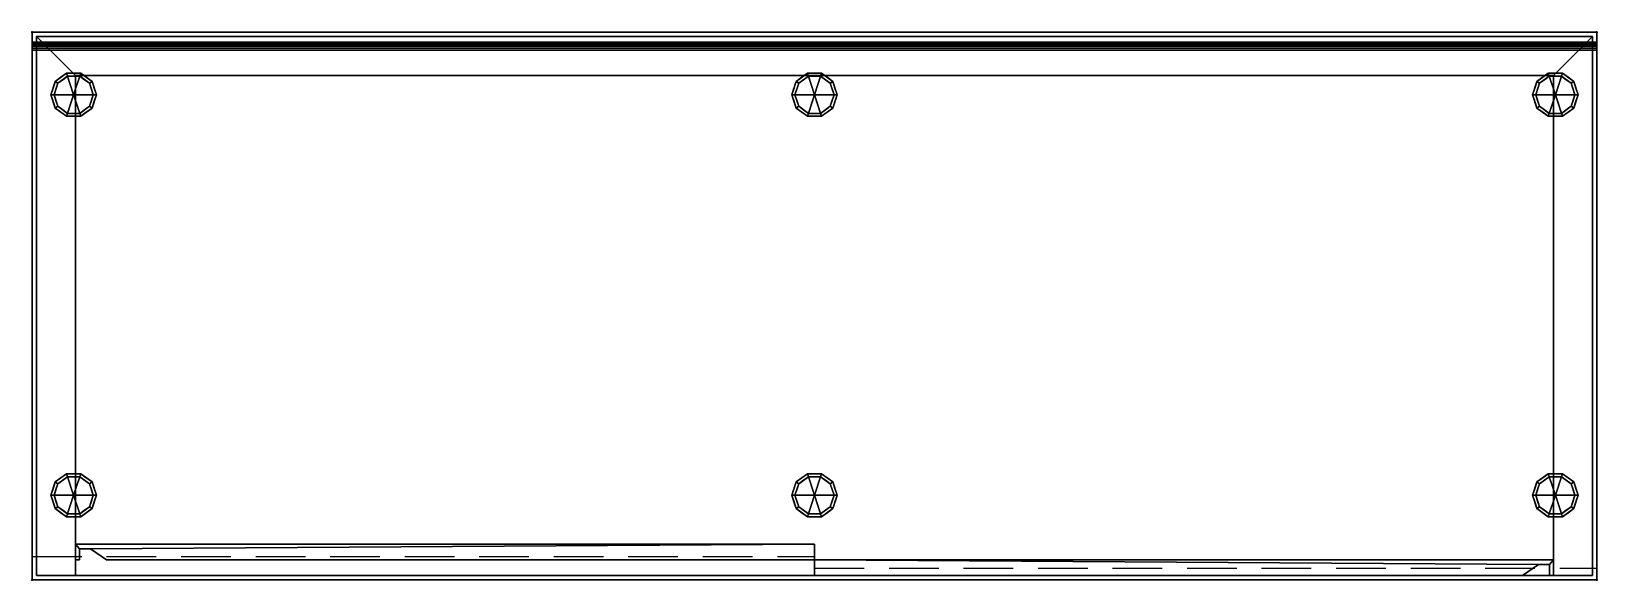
# Model space of a CAD drawing. Header units: millimetres. Extents: x -1 to 2001, y -701 to 1.
import ezdxf

# ---------------------------------------------------------------- set-up
doc = ezdxf.new("R2010")
doc.units = ezdxf.units.MM
doc.header["$PDMODE"] = 34
doc.linetypes.add('NASCOSTA', pattern=[9.525, 6.35, -3.175])
for name, color, linetype in [('IQ_200_2D', 1, 'Continuous'), ('IQ_200_3D', 1, 'Continuous'), ('IQ_204_2D', 7, 'Continuous'), ('IQ_204_3D', 7, 'Continuous'), ('IQ_INS_3D', 3, 'Continuous')]:
    doc.layers.add(name, color=color, linetype=linetype)

msp = doc.modelspace()

# ---------------------------------------------------------------- linework, layer by layer
at = {"layer": 'IQ_200_2D'}
for p, q in [((0, 0), (2000, 0)), ((0, -700), (0, 0)), ((2000, 0), (2000, -700)), ((2000, -700), (0, -700))]:
    msp.add_line(p, q, dxfattribs=at)
at = {"layer": 'IQ_204_2D'}
msp.add_line((0, -13), (2000, -13), dxfattribs=at)
at = {"layer": 'IQ_204_2D', "linetype": 'NASCOSTA', "ltscale": 10}
for p, q in [((0, -670), (1000, -670)), ((1000, -670), (1000, -685)), ((1000, -685), (2000, -685))]:
    msp.add_line(p, q, dxfattribs=at)
at = {"layer": 'IQ_INS_3D'}
for p in [(0, 0), (2000, 0), (0, -700), (2000, -700)]:
    msp.add_point(p, dxfattribs=at)

# ---------------------------------------------------------------- meshes
at = {"layer": 'IQ_200_3D'}
mesh = msp.add_polyface(dxfattribs=at)
corners = [(2000, -700, 850), (0, -700, 850), (0, 0, 850), (2000, 0, 850)]
mesh.append_faces([[corners[k] for k in face] for face in [(0, 1, 2, 3)]])
mesh = msp.add_polyface(dxfattribs=at)
corners = [(0, 0, 850), (0, 0, 1000), (2000, 0, 1000), (2000, 0, 850)]
mesh.append_faces([[corners[k] for k in face] for face in [(0, 1, 2, 3)]])
mesh = msp.add_polyface(dxfattribs=at)
corners = [(0, 0, 1000), (0, 0, 850), (0, -700, 850), (0, -700, 900), (0, -23, 900), (0, -20.4, 900.3), (0, -18, 901.3), (0, -15.9, 902.9), (0, -14.3, 905), (0, -13.3, 907.4), (0, -13, 910), (0, -13, 1000)]
mesh.append_faces([[corners[k] for k in face] for face in [(6, 1, 5), (5, 1, 4)]], dxfattribs={"vtx0": -1, "vtx1": -1})
mesh.append_faces([[corners[k] for k in face] for face in [(1, 6, 7)]], dxfattribs={"vtx0": -1, "vtx2": -1})
mesh.append_faces([[corners[k] for k in face] for face in [(9, 10, 1), (8, 9, 1), (7, 8, 1)]], dxfattribs={"vtx1": -1, "vtx2": -1})
mesh.append_faces([[corners[k] for k in face] for face in [(2, 3, 4, 1)]], dxfattribs={"vtx2": -1})
mesh.append_faces([[corners[k] for k in face] for face in [(10, 11, 0, 1)]], dxfattribs={"vtx3": -1})
mesh = msp.add_polyface(dxfattribs=at)
corners = [(2000, 0, 1000), (0, 0, 1000), (0, -13, 1000), (2000, -13, 1000)]
mesh.append_faces([[corners[k] for k in face] for face in [(0, 1, 2, 3)]])
mesh = msp.add_polyface(dxfattribs=at)
corners = [(2000, -23, 900), (2000, -20.4, 900.3), (2000, -18, 901.3), (2000, -15.9, 902.9), (2000, -14.3, 905), (2000, -13.3, 907.4), (2000, -13, 910), (0, -13, 910), (0, -13.3, 907.4), (0, -14.3, 905), (0, -15.9, 902.9), (0, -18, 901.3), (0, -20.4, 900.3), (0, -23, 900)]
mesh.append_faces([[corners[k] for k in face] for face in [(1, 12, 13, 0)]], dxfattribs={"vtx0": -1})
mesh.append_faces([[corners[k] for k in face] for face in [(2, 11, 12, 1), (11, 2, 3, 10), (5, 8, 9, 4), (10, 3, 4, 9)]], dxfattribs={"vtx0": -1, "vtx2": -1})
mesh.append_faces([[corners[k] for k in face] for face in [(6, 7, 8, 5)]], dxfattribs={"vtx2": -1})
mesh = msp.add_polyface(dxfattribs=at)
corners = [(2000, -13, 1000), (0, -13, 1000), (0, -13, 910), (2000, -13, 910)]
mesh.append_faces([[corners[k] for k in face] for face in [(0, 1, 2, 3)]])
mesh = msp.add_polyface(dxfattribs=at)
corners = [(1994.5, -5.5, 850), (5.5, -5.5, 850), (5.5, -694.5, 850), (55.5, -694.5, 850), (55.5, -55.5, 850), (1944.5, -55.5, 850), (1944.5, -694.5, 850), (1994.5, -694.5, 850)]
mesh.append_faces([[corners[k] for k in face] for face in [(4, 1, 2, 3)]], dxfattribs={"vtx0": -1})
mesh.append_faces([[corners[k] for k in face] for face in [(7, 0, 5, 6)]], dxfattribs={"vtx1": -1})
mesh.append_faces([[corners[k] for k in face] for face in [(4, 5, 0, 1)]], dxfattribs={"vtx1": -1, "vtx3": -1})
mesh = msp.add_polyface(dxfattribs=at)
corners = [(1994.5, -694.5, 150), (5.5, -694.5, 150), (5.5, -5.5, 150), (1994.5, -5.5, 150)]
mesh.append_faces([[corners[k] for k in face] for face in [(0, 1, 2, 3)]])
mesh = msp.add_polyface(dxfattribs=at)
corners = [(1994.5, -5.5, 850), (1994.5, -5.5, 150), (5.5, -5.5, 150), (5.5, -5.5, 850)]
mesh.append_faces([[corners[k] for k in face] for face in [(0, 1, 2, 3)]])
mesh = msp.add_polyface(dxfattribs=at)
corners = [(5.5, -5.5, 850), (5.5, -5.5, 150), (5.5, -694.5, 150), (5.5, -694.5, 850)]
mesh.append_faces([[corners[k] for k in face] for face in [(0, 1, 2, 3)]])
mesh = msp.add_polyface(dxfattribs=at)
corners = [(1994.5, -694.5, 850), (1994.5, -694.5, 150), (1994.5, -5.5, 150), (1994.5, -5.5, 850)]
mesh.append_faces([[corners[k] for k in face] for face in [(0, 1, 2, 3)]])
mesh = msp.add_polyface(dxfattribs=at)
corners = [(2000, -700, 850), (2000, 0, 850), (2000, 0, 1000), (2000, -13, 1000), (2000, -13, 910), (2000, -13.3, 907.4), (2000, -14.3, 905), (2000, -15.9, 902.9), (2000, -18, 901.3), (2000, -20.4, 900.3), (2000, -23, 900), (2000, -700, 900)]
mesh.append_faces([[corners[k] for k in face] for face in [(8, 1, 7)]], dxfattribs={"vtx0": -1, "vtx1": -1})
mesh.append_faces([[corners[k] for k in face] for face in [(1, 9, 10)]], dxfattribs={"vtx0": -1, "vtx2": -1})
mesh.append_faces([[corners[k] for k in face] for face in [(6, 7, 1), (5, 6, 1), (4, 5, 1), (8, 9, 1)]], dxfattribs={"vtx1": -1, "vtx2": -1})
mesh.append_faces([[corners[k] for k in face] for face in [(2, 3, 4, 1)]], dxfattribs={"vtx2": -1})
mesh.append_faces([[corners[k] for k in face] for face in [(10, 11, 0, 1)]], dxfattribs={"vtx3": -1})
mesh = msp.add_polyface(dxfattribs=at)
corners = [(2000, -700, 900), (2000, -23, 900), (0, -23, 900), (0, -700, 900)]
mesh.append_faces([[corners[k] for k in face] for face in [(0, 1, 2, 3)]])
mesh = msp.add_polyface(dxfattribs=at)
corners = [(55.5, -55.5, 200), (1944.5, -55.5, 200), (1944.5, -55.5, 850), (55.5, -55.5, 850)]
mesh.append_faces([[corners[k] for k in face] for face in [(0, 1, 2, 3)]])
mesh = msp.add_polyface(dxfattribs=at)
corners = [(55.5, -55.5, 200), (55.5, -694.5, 200), (1944.5, -694.5, 200), (1944.5, -55.5, 200)]
mesh.append_faces([[corners[k] for k in face] for face in [(0, 1, 2, 3)]])
mesh = msp.add_polyface(dxfattribs=at)
corners = [(55.5, -55.5, 850), (55.5, -694.5, 850), (55.5, -694.5, 200), (55.5, -55.5, 200)]
mesh.append_faces([[corners[k] for k in face] for face in [(0, 1, 2, 3)]])
mesh = msp.add_polyface(dxfattribs=at)
corners = [(1944.5, -55.5, 200), (1944.5, -694.5, 200), (1944.5, -694.5, 850), (1944.5, -55.5, 850)]
mesh.append_faces([[corners[k] for k in face] for face in [(0, 1, 2, 3)]])
mesh = msp.add_polyface(dxfattribs=at)
corners = [(55.5, -654.5, 850), (55.5, -674.5, 850), (60.5, -674.5, 850), (60.5, -660.2, 850), (74.7, -660.2, 850), (95.1, -674.5, 850), (1000, -674.5, 850), (1000, -654.5, 850)]
mesh.append_faces([[corners[k] for k in face] for face in [(3, 0, 1, 2), (7, 4, 5, 6)]], dxfattribs={"vtx0": -1})
mesh.append_faces([[corners[k] for k in face] for face in [(0, 3, 4, 7)]], dxfattribs={"vtx0": -1, "vtx2": -1})
mesh = msp.add_polyface(dxfattribs=at)
corners = [(55.5, -654.5, 200), (1000, -654.5, 200), (1000, -674.5, 200), (95.1, -674.5, 200), (74.7, -660.2, 200), (60.5, -660.2, 200), (60.5, -674.5, 200), (55.5, -674.5, 200)]
mesh.append_faces([[corners[k] for k in face] for face in [(4, 5, 0, 1)]], dxfattribs={"vtx1": -1, "vtx3": -1})
mesh.append_faces([[corners[k] for k in face] for face in [(1, 2, 3, 4), (5, 6, 7, 0)]], dxfattribs={"vtx3": -1})
mesh = msp.add_polyface(dxfattribs=at)
corners = [(1000, -654.5, 850), (1000, -654.5, 200), (55.5, -654.5, 200), (55.5, -654.5, 850)]
mesh.append_faces([[corners[k] for k in face] for face in [(0, 1, 2, 3)]])
mesh = msp.add_polyface(dxfattribs=at)
corners = [(55.5, -654.5, 850), (55.5, -654.5, 200), (55.5, -674.5, 200), (55.5, -674.5, 850)]
mesh.append_faces([[corners[k] for k in face] for face in [(0, 1, 2, 3)]])
mesh = msp.add_polyface(dxfattribs=at)
corners = [(60.5, -674.5, 850), (60.5, -674.5, 200), (60.5, -660.2, 200), (60.5, -660.2, 850)]
mesh.append_faces([[corners[k] for k in face] for face in [(0, 1, 2, 3)]])
mesh = msp.add_polyface(dxfattribs=at)
corners = [(60.5, -660.2, 850), (60.5, -660.2, 200), (74.7, -660.2, 200), (74.7, -660.2, 850)]
mesh.append_faces([[corners[k] for k in face] for face in [(0, 1, 2, 3)]])
mesh = msp.add_polyface(dxfattribs=at)
corners = [(74.7, -660.2, 850), (74.7, -660.2, 200), (95.1, -674.5, 200), (95.1, -674.5, 850)]
mesh.append_faces([[corners[k] for k in face] for face in [(0, 1, 2, 3)]])
mesh = msp.add_polyface(dxfattribs=at)
corners = [(1000, -674.5, 850), (1000, -674.5, 200), (1000, -654.5, 200), (1000, -654.5, 850)]
mesh.append_faces([[corners[k] for k in face] for face in [(0, 1, 2, 3)]])
mesh = msp.add_polyface(dxfattribs=at)
corners = [(55.5, -674.5, 850), (55.5, -674.5, 200), (60.5, -674.5, 200), (60.5, -674.5, 850)]
mesh.append_faces([[corners[k] for k in face] for face in [(0, 1, 2, 3)]])
mesh = msp.add_polyface(dxfattribs=at)
corners = [(95.1, -674.5, 850), (95.1, -674.5, 200), (1000, -674.5, 200), (1000, -674.5, 850)]
mesh.append_faces([[corners[k] for k in face] for face in [(0, 1, 2, 3)]])
mesh = msp.add_polyface(dxfattribs=at)
corners = [(1944.5, -674.5, 850), (1000, -674.5, 850), (1000, -694.5, 850), (1904.9, -694.5, 850), (1925.3, -680.2, 850), (1939.5, -680.2, 850), (1939.5, -694.5, 850), (1944.5, -694.5, 850)]
mesh.append_faces([[corners[k] for k in face] for face in [(7, 0, 5, 6), (3, 4, 1, 2)]], dxfattribs={"vtx1": -1})
mesh.append_faces([[corners[k] for k in face] for face in [(4, 5, 0, 1)]], dxfattribs={"vtx1": -1, "vtx3": -1})
mesh = msp.add_polyface(dxfattribs=at)
corners = [(1944.5, -674.5, 200), (1944.5, -694.5, 200), (1939.5, -694.5, 200), (1939.5, -680.2, 200), (1925.3, -680.2, 200), (1904.9, -694.5, 200), (1000, -694.5, 200), (1000, -674.5, 200)]
mesh.append_faces([[corners[k] for k in face] for face in [(7, 4, 5, 6), (3, 0, 1, 2)]], dxfattribs={"vtx0": -1})
mesh.append_faces([[corners[k] for k in face] for face in [(4, 7, 0, 3)]], dxfattribs={"vtx0": -1, "vtx2": -1})
mesh = msp.add_polyface(dxfattribs=at)
corners = [(1000, -674.5, 850), (1000, -674.5, 200), (1000, -694.5, 200), (1000, -694.5, 850)]
mesh.append_faces([[corners[k] for k in face] for face in [(0, 1, 2, 3)]])
mesh = msp.add_polyface(dxfattribs=at)
corners = [(1944.5, -674.5, 850), (1944.5, -674.5, 200), (1000, -674.5, 200), (1000, -674.5, 850)]
mesh.append_faces([[corners[k] for k in face] for face in [(0, 1, 2, 3)]])
mesh = msp.add_polyface(dxfattribs=at)
corners = [(1904.9, -694.5, 850), (1904.9, -694.5, 200), (1925.3, -680.2, 200), (1925.3, -680.2, 850)]
mesh.append_faces([[corners[k] for k in face] for face in [(0, 1, 2, 3)]])
mesh = msp.add_polyface(dxfattribs=at)
corners = [(1925.3, -680.2, 850), (1925.3, -680.2, 200), (1939.5, -680.2, 200), (1939.5, -680.2, 850)]
mesh.append_faces([[corners[k] for k in face] for face in [(0, 1, 2, 3)]])
mesh = msp.add_polyface(dxfattribs=at)
corners = [(1939.5, -680.2, 850), (1939.5, -680.2, 200), (1939.5, -694.5, 200), (1939.5, -694.5, 850)]
mesh.append_faces([[corners[k] for k in face] for face in [(0, 1, 2, 3)]])
mesh = msp.add_polyface(dxfattribs=at)
corners = [(1944.5, -694.5, 850), (1944.5, -694.5, 200), (1944.5, -674.5, 200), (1944.5, -674.5, 850)]
mesh.append_faces([[corners[k] for k in face] for face in [(0, 1, 2, 3)]])
mesh = msp.add_polyface(dxfattribs=at)
corners = [(0, -700, 900), (0, -700, 850), (2000, -700, 850), (2000, -700, 900)]
mesh.append_faces([[corners[k] for k in face] for face in [(0, 1, 2, 3)]])
mesh = msp.add_polyface(dxfattribs=at)
corners = [(5.5, -694.5, 150), (1994.5, -694.5, 150), (1994.5, -694.5, 850), (1944.5, -694.5, 850), (1944.5, -694.5, 200), (55.5, -694.5, 200), (55.5, -694.5, 850), (5.5, -694.5, 850)]
mesh.append_faces([[corners[k] for k in face] for face in [(4, 5, 0, 1)]], dxfattribs={"vtx1": -1, "vtx3": -1})
mesh.append_faces([[corners[k] for k in face] for face in [(2, 3, 4, 1)]], dxfattribs={"vtx2": -1})
mesh.append_faces([[corners[k] for k in face] for face in [(5, 6, 7, 0)]], dxfattribs={"vtx3": -1})
mesh = msp.add_polyface(dxfattribs=at)
corners = [(1000, -694.5, 850), (1000, -694.5, 200), (1904.9, -694.5, 200), (1904.9, -694.5, 850)]
mesh.append_faces([[corners[k] for k in face] for face in [(0, 1, 2, 3)]])
mesh = msp.add_polyface(dxfattribs=at)
corners = [(1939.5, -694.5, 850), (1939.5, -694.5, 200), (1944.5, -694.5, 200), (1944.5, -694.5, 850)]
mesh.append_faces([[corners[k] for k in face] for face in [(0, 1, 2, 3)]])
at = {"layer": 'IQ_204_3D'}
mesh = msp.add_polyface(dxfattribs=at)
corners = [(53.1, -80, 150), (82.1, -80, 150), (76.6, -63, 150), (62.1, -52.4, 150), (44.1, -52.4, 150), (29.6, -63, 150), (24.1, -80, 150)]
mesh.append_faces([[corners[k] for k in face] for face in [(0, 4, 5, 6)]], dxfattribs={"vtx0": -1})
mesh.append_faces([[corners[k] for k in face] for face in [(0, 3, 4)]], dxfattribs={"vtx0": -1, "vtx2": -1})
mesh.append_faces([[corners[k] for k in face] for face in [(0, 1, 2, 3)]], dxfattribs={"vtx3": -1})
mesh = msp.add_polyface(dxfattribs=at)
corners = [(24.1, -80, 150), (29.6, -63, 150), (44.1, -52.4, 150), (62.1, -52.4, 150), (76.6, -63, 150), (82.1, -80, 150), (82.1, -80, 25), (76.6, -63, 25), (62.1, -52.4, 25), (44.1, -52.4, 25), (29.6, -63, 25), (24.1, -80, 25), (69.3, -57.7, 150), (69.3, -57.7, 25), (79.3, -71.5, 25), (79.3, -71.5, 150), (53.1, -52.4, 150), (53.1, -52.4, 25), (36.9, -57.7, 25), (36.9, -57.7, 150), (26.4, -72.9, 25), (26.9, -71.5, 150), (28, -67.9, 25)]
mesh.append_faces([[corners[k] for k in face] for face in [(22, 1, 10), (1, 22, 21)]], dxfattribs={"vtx0": -1, "vtx1": -1})
mesh.append_faces([[corners[k] for k in face] for face in [(20, 0, 21)]], dxfattribs={"vtx0": -1, "vtx2": -1})
mesh.append_faces([[corners[k] for k in face] for face in [(22, 20, 21)]], dxfattribs={"vtx1": -1, "vtx2": -1})
mesh.append_faces([[corners[k] for k in face] for face in [(2, 16, 17, 9), (13, 8, 3, 12), (4, 15, 14, 7), (7, 13, 12, 4), (9, 18, 19, 2), (16, 3, 8, 17), (1, 19, 18, 10)]], dxfattribs={"vtx1": -1, "vtx3": -1})
mesh.append_faces([[corners[k] for k in face] for face in [(5, 6, 14, 15), (20, 11, 0)]], dxfattribs={"vtx2": -1})
mesh = msp.add_polyface(dxfattribs=at)
corners = [(24.1, -80, 25), (29.6, -63, 25), (44.1, -52.4, 25), (62.1, -52.4, 25), (76.6, -63, 25), (82.1, -80, 25), (78.1, -80, 25), (73.3, -65.3, 25), (60.8, -56.2, 25), (45.4, -56.2, 25), (32.9, -65.3, 25), (28.1, -80, 25)]
mesh.append_faces([[corners[k] for k in face] for face in [(10, 1, 2, 9)]], dxfattribs={"vtx0": -1, "vtx2": -1})
mesh.append_faces([[corners[k] for k in face] for face in [(6, 7, 4, 5)]], dxfattribs={"vtx1": -1})
mesh.append_faces([[corners[k] for k in face] for face in [(8, 9, 2, 3), (7, 8, 3, 4)]], dxfattribs={"vtx1": -1, "vtx3": -1})
mesh.append_faces([[corners[k] for k in face] for face in [(11, 0, 1, 10)]], dxfattribs={"vtx2": -1})
mesh = msp.add_polyface(dxfattribs=at)
corners = [(28.1, -80, 25), (32.9, -65.3, 25), (45.4, -56.2, 25), (60.8, -56.2, 25), (73.3, -65.3, 25), (78.1, -80, 25), (78.1, -80, 0), (73.3, -65.3, 0), (60.8, -56.2, 0), (45.4, -56.2, 0), (32.9, -65.3, 0), (28.1, -80, 0), (67.1, -60.8, 0), (67.1, -60.8, 25), (75.7, -72.7, 25), (75.7, -72.7, 0), (53.1, -56.2, 25), (53.1, -56.2, 0), (30.4, -72.9, 0), (30.5, -72.7, 25), (39.1, -60.8, 0), (39.1, -60.8, 25)]
mesh.append_faces([[corners[k] for k in face] for face in [(15, 14, 5, 6)]], dxfattribs={"vtx0": -1})
mesh.append_faces([[corners[k] for k in face] for face in [(7, 4, 14, 15), (9, 2, 16, 17), (8, 3, 13, 12), (12, 13, 4, 7), (19, 10, 18), (17, 16, 3, 8), (10, 19, 1), (18, 0, 19)]], dxfattribs={"vtx0": -1, "vtx2": -1})
mesh.append_faces([[corners[k] for k in face] for face in [(21, 2, 9, 20), (1, 21, 20, 10)]], dxfattribs={"vtx1": -1, "vtx3": -1})
mesh.append_faces([[corners[k] for k in face] for face in [(18, 11, 0)]], dxfattribs={"vtx2": -1})
mesh = msp.add_polyface(dxfattribs=at)
corners = [(28.1, -80, 0), (32.9, -65.3, 0), (45.4, -56.2, 0), (60.8, -56.2, 0), (73.3, -65.3, 0), (78.1, -80, 0), (53.1, -80, 0)]
mesh.append_faces([[corners[k] for k in face] for face in [(1, 2, 6, 0)]], dxfattribs={"vtx1": -1})
mesh.append_faces([[corners[k] for k in face] for face in [(2, 3, 6)]], dxfattribs={"vtx1": -1, "vtx2": -1})
mesh.append_faces([[corners[k] for k in face] for face in [(4, 5, 6, 3)]], dxfattribs={"vtx2": -1})
mesh = msp.add_polyface(dxfattribs=at)
corners = [(1000, -80, 150), (1029, -80, 150), (1023.5, -63, 150), (1009, -52.4, 150), (991, -52.4, 150), (976.5, -63, 150), (971, -80, 150)]
mesh.append_faces([[corners[k] for k in face] for face in [(0, 4, 5, 6)]], dxfattribs={"vtx0": -1})
mesh.append_faces([[corners[k] for k in face] for face in [(0, 3, 4)]], dxfattribs={"vtx0": -1, "vtx2": -1})
mesh.append_faces([[corners[k] for k in face] for face in [(0, 1, 2, 3)]], dxfattribs={"vtx3": -1})
mesh = msp.add_polyface(dxfattribs=at)
corners = [(971, -80, 150), (976.5, -63, 150), (991, -52.4, 150), (1009, -52.4, 150), (1023.5, -63, 150), (1029, -80, 150), (1029, -80, 25), (1023.5, -63, 25), (1009, -52.4, 25), (991, -52.4, 25), (976.5, -63, 25), (971, -80, 25), (1016.2, -57.7, 150), (1016.2, -57.7, 25), (1026.2, -71.5, 25), (1026.2, -71.5, 150), (1000, -52.4, 150), (1000, -52.4, 25), (983.8, -57.7, 25), (983.8, -57.7, 150), (973.3, -72.9, 25), (973.8, -71.5, 150), (974.9, -67.9, 25)]
mesh.append_faces([[corners[k] for k in face] for face in [(22, 1, 10), (1, 22, 21)]], dxfattribs={"vtx0": -1, "vtx1": -1})
mesh.append_faces([[corners[k] for k in face] for face in [(20, 0, 21)]], dxfattribs={"vtx0": -1, "vtx2": -1})
mesh.append_faces([[corners[k] for k in face] for face in [(22, 20, 21)]], dxfattribs={"vtx1": -1, "vtx2": -1})
mesh.append_faces([[corners[k] for k in face] for face in [(2, 16, 17, 9), (13, 8, 3, 12), (4, 15, 14, 7), (7, 13, 12, 4), (9, 18, 19, 2), (16, 3, 8, 17), (1, 19, 18, 10)]], dxfattribs={"vtx1": -1, "vtx3": -1})
mesh.append_faces([[corners[k] for k in face] for face in [(5, 6, 14, 15), (20, 11, 0)]], dxfattribs={"vtx2": -1})
mesh = msp.add_polyface(dxfattribs=at)
corners = [(971, -80, 25), (976.5, -63, 25), (991, -52.4, 25), (1009, -52.4, 25), (1023.5, -63, 25), (1029, -80, 25), (1025, -80, 25), (1020.2, -65.3, 25), (1007.7, -56.2, 25), (992.3, -56.2, 25), (979.8, -65.3, 25), (975, -80, 25)]
mesh.append_faces([[corners[k] for k in face] for face in [(10, 1, 2, 9)]], dxfattribs={"vtx0": -1, "vtx2": -1})
mesh.append_faces([[corners[k] for k in face] for face in [(6, 7, 4, 5)]], dxfattribs={"vtx1": -1})
mesh.append_faces([[corners[k] for k in face] for face in [(8, 9, 2, 3), (7, 8, 3, 4)]], dxfattribs={"vtx1": -1, "vtx3": -1})
mesh.append_faces([[corners[k] for k in face] for face in [(11, 0, 1, 10)]], dxfattribs={"vtx2": -1})
mesh = msp.add_polyface(dxfattribs=at)
corners = [(975, -80, 25), (979.8, -65.3, 25), (992.3, -56.2, 25), (1007.7, -56.2, 25), (1020.2, -65.3, 25), (1025, -80, 25), (1025, -80, 0), (1020.2, -65.3, 0), (1007.7, -56.2, 0), (992.3, -56.2, 0), (979.8, -65.3, 0), (975, -80, 0), (1014, -60.8, 0), (1014, -60.8, 25), (1022.6, -72.7, 25), (1022.6, -72.7, 0), (1000, -56.2, 25), (1000, -56.2, 0), (977.3, -72.9, 0), (977.4, -72.7, 25), (986, -60.8, 0), (986, -60.8, 25)]
mesh.append_faces([[corners[k] for k in face] for face in [(15, 14, 5, 6)]], dxfattribs={"vtx0": -1})
mesh.append_faces([[corners[k] for k in face] for face in [(7, 4, 14, 15), (9, 2, 16, 17), (8, 3, 13, 12), (12, 13, 4, 7), (19, 10, 18), (17, 16, 3, 8), (10, 19, 1), (18, 0, 19)]], dxfattribs={"vtx0": -1, "vtx2": -1})
mesh.append_faces([[corners[k] for k in face] for face in [(21, 2, 9, 20), (1, 21, 20, 10)]], dxfattribs={"vtx1": -1, "vtx3": -1})
mesh.append_faces([[corners[k] for k in face] for face in [(18, 11, 0)]], dxfattribs={"vtx2": -1})
mesh = msp.add_polyface(dxfattribs=at)
corners = [(975, -80, 0), (979.8, -65.3, 0), (992.3, -56.2, 0), (1007.7, -56.2, 0), (1020.2, -65.3, 0), (1025, -80, 0), (1000, -80, 0)]
mesh.append_faces([[corners[k] for k in face] for face in [(1, 2, 6, 0)]], dxfattribs={"vtx1": -1})
mesh.append_faces([[corners[k] for k in face] for face in [(2, 3, 6)]], dxfattribs={"vtx1": -1, "vtx2": -1})
mesh.append_faces([[corners[k] for k in face] for face in [(4, 5, 6, 3)]], dxfattribs={"vtx2": -1})
mesh = msp.add_polyface(dxfattribs=at)
corners = [(1946.9, -80, 150), (1975.9, -80, 150), (1970.4, -63, 150), (1955.9, -52.4, 150), (1937.9, -52.4, 150), (1923.4, -63, 150), (1917.9, -80, 150)]
mesh.append_faces([[corners[k] for k in face] for face in [(0, 4, 5, 6)]], dxfattribs={"vtx0": -1})
mesh.append_faces([[corners[k] for k in face] for face in [(0, 3, 4)]], dxfattribs={"vtx0": -1, "vtx2": -1})
mesh.append_faces([[corners[k] for k in face] for face in [(0, 1, 2, 3)]], dxfattribs={"vtx3": -1})
mesh = msp.add_polyface(dxfattribs=at)
corners = [(1917.9, -80, 150), (1923.4, -63, 150), (1937.9, -52.4, 150), (1955.9, -52.4, 150), (1970.4, -63, 150), (1975.9, -80, 150), (1975.9, -80, 25), (1970.4, -63, 25), (1955.9, -52.4, 25), (1937.9, -52.4, 25), (1923.4, -63, 25), (1917.9, -80, 25), (1963.1, -57.7, 150), (1963.1, -57.7, 25), (1973.1, -71.5, 25), (1973.1, -71.5, 150), (1946.9, -52.4, 150), (1946.9, -52.4, 25), (1930.7, -57.7, 25), (1930.7, -57.7, 150), (1920.2, -72.9, 25), (1920.7, -71.5, 150), (1921.8, -67.9, 25)]
mesh.append_faces([[corners[k] for k in face] for face in [(22, 1, 10), (1, 22, 21)]], dxfattribs={"vtx0": -1, "vtx1": -1})
mesh.append_faces([[corners[k] for k in face] for face in [(20, 0, 21)]], dxfattribs={"vtx0": -1, "vtx2": -1})
mesh.append_faces([[corners[k] for k in face] for face in [(22, 20, 21)]], dxfattribs={"vtx1": -1, "vtx2": -1})
mesh.append_faces([[corners[k] for k in face] for face in [(2, 16, 17, 9), (13, 8, 3, 12), (4, 15, 14, 7), (7, 13, 12, 4), (9, 18, 19, 2), (16, 3, 8, 17), (1, 19, 18, 10)]], dxfattribs={"vtx1": -1, "vtx3": -1})
mesh.append_faces([[corners[k] for k in face] for face in [(5, 6, 14, 15), (20, 11, 0)]], dxfattribs={"vtx2": -1})
mesh = msp.add_polyface(dxfattribs=at)
corners = [(1917.9, -80, 25), (1923.4, -63, 25), (1937.9, -52.4, 25), (1955.9, -52.4, 25), (1970.4, -63, 25), (1975.9, -80, 25), (1971.9, -80, 25), (1967.1, -65.3, 25), (1954.6, -56.2, 25), (1939.2, -56.2, 25), (1926.7, -65.3, 25), (1921.9, -80, 25)]
mesh.append_faces([[corners[k] for k in face] for face in [(10, 1, 2, 9)]], dxfattribs={"vtx0": -1, "vtx2": -1})
mesh.append_faces([[corners[k] for k in face] for face in [(6, 7, 4, 5)]], dxfattribs={"vtx1": -1})
mesh.append_faces([[corners[k] for k in face] for face in [(8, 9, 2, 3), (7, 8, 3, 4)]], dxfattribs={"vtx1": -1, "vtx3": -1})
mesh.append_faces([[corners[k] for k in face] for face in [(11, 0, 1, 10)]], dxfattribs={"vtx2": -1})
mesh = msp.add_polyface(dxfattribs=at)
corners = [(1921.9, -80, 25), (1926.7, -65.3, 25), (1939.2, -56.2, 25), (1954.6, -56.2, 25), (1967.1, -65.3, 25), (1971.9, -80, 25), (1971.9, -80, 0), (1967.1, -65.3, 0), (1954.6, -56.2, 0), (1939.2, -56.2, 0), (1926.7, -65.3, 0), (1921.9, -80, 0), (1960.9, -60.8, 0), (1960.9, -60.8, 25), (1969.5, -72.7, 25), (1969.5, -72.7, 0), (1946.9, -56.2, 25), (1946.9, -56.2, 0), (1924.2, -72.9, 0), (1924.3, -72.7, 25), (1932.9, -60.8, 0), (1932.9, -60.8, 25)]
mesh.append_faces([[corners[k] for k in face] for face in [(15, 14, 5, 6)]], dxfattribs={"vtx0": -1})
mesh.append_faces([[corners[k] for k in face] for face in [(7, 4, 14, 15), (9, 2, 16, 17), (8, 3, 13, 12), (12, 13, 4, 7), (19, 10, 18), (17, 16, 3, 8), (10, 19, 1), (18, 0, 19)]], dxfattribs={"vtx0": -1, "vtx2": -1})
mesh.append_faces([[corners[k] for k in face] for face in [(21, 2, 9, 20), (1, 21, 20, 10)]], dxfattribs={"vtx1": -1, "vtx3": -1})
mesh.append_faces([[corners[k] for k in face] for face in [(18, 11, 0)]], dxfattribs={"vtx2": -1})
mesh = msp.add_polyface(dxfattribs=at)
corners = [(1921.9, -80, 0), (1926.7, -65.3, 0), (1939.2, -56.2, 0), (1954.6, -56.2, 0), (1967.1, -65.3, 0), (1971.9, -80, 0), (1946.9, -80, 0)]
mesh.append_faces([[corners[k] for k in face] for face in [(1, 2, 6, 0)]], dxfattribs={"vtx1": -1})
mesh.append_faces([[corners[k] for k in face] for face in [(2, 3, 6)]], dxfattribs={"vtx1": -1, "vtx2": -1})
mesh.append_faces([[corners[k] for k in face] for face in [(4, 5, 6, 3)]], dxfattribs={"vtx2": -1})
mesh = msp.add_polyface(dxfattribs=at)
corners = [(53.1, -80, 150), (24.1, -80, 150), (29.6, -97, 150), (44.1, -107.6, 150), (62.1, -107.6, 150), (76.6, -97, 150), (82.1, -80, 150)]
mesh.append_faces([[corners[k] for k in face] for face in [(0, 4, 5, 6)]], dxfattribs={"vtx0": -1})
mesh.append_faces([[corners[k] for k in face] for face in [(4, 0, 3)]], dxfattribs={"vtx0": -1, "vtx1": -1})
mesh.append_faces([[corners[k] for k in face] for face in [(0, 1, 2, 3)]], dxfattribs={"vtx3": -1})
mesh = msp.add_polyface(dxfattribs=at)
corners = [(82.1, -80, 150), (76.6, -97, 150), (62.1, -107.6, 150), (44.1, -107.6, 150), (29.6, -97, 150), (24.1, -80, 150), (24.1, -80, 25), (29.6, -97, 25), (44.1, -107.6, 25), (62.1, -107.6, 25), (76.6, -97, 25), (82.1, -80, 25), (26.4, -87.1, 150), (26.9, -88.5, 25), (36.9, -102.3, 25), (36.9, -102.3, 150), (53.1, -107.6, 150), (53.1, -107.6, 25), (69.3, -102.3, 25), (69.3, -102.3, 150), (79.8, -87.1, 25), (79.3, -88.5, 150), (28, -92.1, 150), (78.2, -92.1, 25)]
mesh.append_faces([[corners[k] for k in face] for face in [(6, 12, 5)]], dxfattribs={"vtx0": -1})
mesh.append_faces([[corners[k] for k in face] for face in [(23, 1, 10), (22, 7, 4), (7, 22, 13), (1, 23, 21)]], dxfattribs={"vtx0": -1, "vtx1": -1})
mesh.append_faces([[corners[k] for k in face] for face in [(12, 6, 13), (20, 0, 21)]], dxfattribs={"vtx0": -1, "vtx2": -1})
mesh.append_faces([[corners[k] for k in face] for face in [(22, 12, 13), (23, 20, 21)]], dxfattribs={"vtx1": -1, "vtx2": -1})
mesh.append_faces([[corners[k] for k in face] for face in [(15, 4, 7, 14), (3, 15, 14, 8), (17, 9, 2, 16), (19, 2, 9, 18), (18, 10, 1, 19), (16, 3, 8, 17)]], dxfattribs={"vtx1": -1, "vtx3": -1})
mesh.append_faces([[corners[k] for k in face] for face in [(20, 11, 0)]], dxfattribs={"vtx2": -1})
mesh = msp.add_polyface(dxfattribs=at)
corners = [(82.1, -80, 25), (76.6, -97, 25), (62.1, -107.6, 25), (44.1, -107.6, 25), (29.6, -97, 25), (24.1, -80, 25), (28.1, -80, 25), (32.9, -94.7, 25), (45.4, -103.8, 25), (60.8, -103.8, 25), (73.3, -94.7, 25), (78.1, -80, 25)]
mesh.append_faces([[corners[k] for k in face] for face in [(1, 10, 11, 0)]], dxfattribs={"vtx0": -1})
mesh.append_faces([[corners[k] for k in face] for face in [(3, 8, 9, 2), (2, 9, 10, 1)]], dxfattribs={"vtx0": -1, "vtx2": -1})
mesh.append_faces([[corners[k] for k in face] for face in [(3, 4, 7, 8)]], dxfattribs={"vtx1": -1, "vtx3": -1})
mesh.append_faces([[corners[k] for k in face] for face in [(4, 5, 6, 7)]], dxfattribs={"vtx3": -1})
mesh = msp.add_polyface(dxfattribs=at)
corners = [(78.1, -80, 25), (73.3, -94.7, 25), (60.8, -103.8, 25), (45.4, -103.8, 25), (32.9, -94.7, 25), (28.1, -80, 25), (28.1, -80, 0), (32.9, -94.7, 0), (45.4, -103.8, 0), (60.8, -103.8, 0), (73.3, -94.7, 0), (78.1, -80, 0), (30.4, -87.1, 0), (30.5, -87.3, 25), (39.1, -99.2, 25), (39.1, -99.2, 0), (53.1, -103.8, 25), (53.1, -103.8, 0), (75.8, -87.1, 0), (75.7, -87.3, 25), (67.1, -99.2, 25), (67.1, -99.2, 0)]
mesh.append_faces([[corners[k] for k in face] for face in [(7, 13, 12)]], dxfattribs={"vtx0": -1, "vtx1": -1})
mesh.append_faces([[corners[k] for k in face] for face in [(15, 14, 4, 7), (14, 15, 8, 3), (12, 13, 5), (9, 2, 16), (19, 10, 18), (10, 19, 1), (20, 21, 10, 1), (2, 9, 21, 20), (18, 0, 19)]], dxfattribs={"vtx0": -1, "vtx2": -1})
mesh.append_faces([[corners[k] for k in face] for face in [(4, 13, 7), (8, 17, 3)]], dxfattribs={"vtx1": -1, "vtx2": -1})
mesh.append_faces([[corners[k] for k in face] for face in [(16, 3, 17, 9)]], dxfattribs={"vtx1": -1, "vtx3": -1})
mesh.append_faces([[corners[k] for k in face] for face in [(5, 6, 12), (18, 11, 0)]], dxfattribs={"vtx2": -1})
mesh = msp.add_polyface(dxfattribs=at)
corners = [(78.1, -80, 0), (73.3, -94.7, 0), (60.8, -103.8, 0), (45.4, -103.8, 0), (32.9, -94.7, 0), (28.1, -80, 0), (53.1, -80, 0)]
mesh.append_faces([[corners[k] for k in face] for face in [(3, 6, 2)]], dxfattribs={"vtx0": -1, "vtx1": -1})
mesh.append_faces([[corners[k] for k in face] for face in [(1, 2, 6, 0)]], dxfattribs={"vtx1": -1})
mesh.append_faces([[corners[k] for k in face] for face in [(4, 5, 6, 3)]], dxfattribs={"vtx2": -1})
mesh = msp.add_polyface(dxfattribs=at)
corners = [(1000, -80, 150), (971, -80, 150), (976.5, -97, 150), (991, -107.6, 150), (1009, -107.6, 150), (1023.5, -97, 150), (1029, -80, 150)]
mesh.append_faces([[corners[k] for k in face] for face in [(0, 4, 5, 6)]], dxfattribs={"vtx0": -1})
mesh.append_faces([[corners[k] for k in face] for face in [(4, 0, 3)]], dxfattribs={"vtx0": -1, "vtx1": -1})
mesh.append_faces([[corners[k] for k in face] for face in [(0, 1, 2, 3)]], dxfattribs={"vtx3": -1})
mesh = msp.add_polyface(dxfattribs=at)
corners = [(1029, -80, 150), (1023.5, -97, 150), (1009, -107.6, 150), (991, -107.6, 150), (976.5, -97, 150), (971, -80, 150), (971, -80, 25), (976.5, -97, 25), (991, -107.6, 25), (1009, -107.6, 25), (1023.5, -97, 25), (1029, -80, 25), (973.3, -87.1, 150), (973.8, -88.5, 25), (983.8, -102.3, 25), (983.8, -102.3, 150), (1000, -107.6, 150), (1000, -107.6, 25), (1016.2, -102.3, 25), (1016.2, -102.3, 150), (1026.7, -87.1, 25), (1026.2, -88.5, 150), (974.9, -92.1, 150), (1025.1, -92.1, 25)]
mesh.append_faces([[corners[k] for k in face] for face in [(6, 12, 5)]], dxfattribs={"vtx0": -1})
mesh.append_faces([[corners[k] for k in face] for face in [(23, 1, 10), (22, 7, 4), (7, 22, 13), (1, 23, 21)]], dxfattribs={"vtx0": -1, "vtx1": -1})
mesh.append_faces([[corners[k] for k in face] for face in [(12, 6, 13), (20, 0, 21)]], dxfattribs={"vtx0": -1, "vtx2": -1})
mesh.append_faces([[corners[k] for k in face] for face in [(22, 12, 13), (23, 20, 21)]], dxfattribs={"vtx1": -1, "vtx2": -1})
mesh.append_faces([[corners[k] for k in face] for face in [(15, 4, 7, 14), (3, 15, 14, 8), (17, 9, 2, 16), (19, 2, 9, 18), (18, 10, 1, 19), (16, 3, 8, 17)]], dxfattribs={"vtx1": -1, "vtx3": -1})
mesh.append_faces([[corners[k] for k in face] for face in [(20, 11, 0)]], dxfattribs={"vtx2": -1})
mesh = msp.add_polyface(dxfattribs=at)
corners = [(1029, -80, 25), (1023.5, -97, 25), (1009, -107.6, 25), (991, -107.6, 25), (976.5, -97, 25), (971, -80, 25), (975, -80, 25), (979.8, -94.7, 25), (992.3, -103.8, 25), (1007.7, -103.8, 25), (1020.2, -94.7, 25), (1025, -80, 25)]
mesh.append_faces([[corners[k] for k in face] for face in [(1, 10, 11, 0)]], dxfattribs={"vtx0": -1})
mesh.append_faces([[corners[k] for k in face] for face in [(3, 8, 9, 2), (2, 9, 10, 1)]], dxfattribs={"vtx0": -1, "vtx2": -1})
mesh.append_faces([[corners[k] for k in face] for face in [(3, 4, 7, 8)]], dxfattribs={"vtx1": -1, "vtx3": -1})
mesh.append_faces([[corners[k] for k in face] for face in [(4, 5, 6, 7)]], dxfattribs={"vtx3": -1})
mesh = msp.add_polyface(dxfattribs=at)
corners = [(1025, -80, 25), (1020.2, -94.7, 25), (1007.7, -103.8, 25), (992.3, -103.8, 25), (979.8, -94.7, 25), (975, -80, 25), (975, -80, 0), (979.8, -94.7, 0), (992.3, -103.8, 0), (1007.7, -103.8, 0), (1020.2, -94.7, 0), (1025, -80, 0), (977.3, -87.1, 0), (977.4, -87.3, 25), (986, -99.2, 25), (986, -99.2, 0), (1000, -103.8, 25), (1000, -103.8, 0), (1022.7, -87.1, 0), (1022.6, -87.3, 25), (1014, -99.2, 25), (1014, -99.2, 0)]
mesh.append_faces([[corners[k] for k in face] for face in [(7, 13, 12)]], dxfattribs={"vtx0": -1, "vtx1": -1})
mesh.append_faces([[corners[k] for k in face] for face in [(15, 14, 4, 7), (14, 15, 8, 3), (12, 13, 5), (9, 2, 16), (19, 10, 18), (10, 19, 1), (20, 21, 10, 1), (2, 9, 21, 20), (18, 0, 19)]], dxfattribs={"vtx0": -1, "vtx2": -1})
mesh.append_faces([[corners[k] for k in face] for face in [(4, 13, 7), (8, 17, 3)]], dxfattribs={"vtx1": -1, "vtx2": -1})
mesh.append_faces([[corners[k] for k in face] for face in [(16, 3, 17, 9)]], dxfattribs={"vtx1": -1, "vtx3": -1})
mesh.append_faces([[corners[k] for k in face] for face in [(5, 6, 12), (18, 11, 0)]], dxfattribs={"vtx2": -1})
mesh = msp.add_polyface(dxfattribs=at)
corners = [(1025, -80, 0), (1020.2, -94.7, 0), (1007.7, -103.8, 0), (992.3, -103.8, 0), (979.8, -94.7, 0), (975, -80, 0), (1000, -80, 0)]
mesh.append_faces([[corners[k] for k in face] for face in [(3, 6, 2)]], dxfattribs={"vtx0": -1, "vtx1": -1})
mesh.append_faces([[corners[k] for k in face] for face in [(1, 2, 6, 0)]], dxfattribs={"vtx1": -1})
mesh.append_faces([[corners[k] for k in face] for face in [(4, 5, 6, 3)]], dxfattribs={"vtx2": -1})
mesh = msp.add_polyface(dxfattribs=at)
corners = [(1946.9, -80, 150), (1917.9, -80, 150), (1923.4, -97, 150), (1937.9, -107.6, 150), (1955.9, -107.6, 150), (1970.4, -97, 150), (1975.9, -80, 150)]
mesh.append_faces([[corners[k] for k in face] for face in [(0, 4, 5, 6)]], dxfattribs={"vtx0": -1})
mesh.append_faces([[corners[k] for k in face] for face in [(4, 0, 3)]], dxfattribs={"vtx0": -1, "vtx1": -1})
mesh.append_faces([[corners[k] for k in face] for face in [(0, 1, 2, 3)]], dxfattribs={"vtx3": -1})
mesh = msp.add_polyface(dxfattribs=at)
corners = [(1975.9, -80, 150), (1970.4, -97, 150), (1955.9, -107.6, 150), (1937.9, -107.6, 150), (1923.4, -97, 150), (1917.9, -80, 150), (1917.9, -80, 25), (1923.4, -97, 25), (1937.9, -107.6, 25), (1955.9, -107.6, 25), (1970.4, -97, 25), (1975.9, -80, 25), (1920.2, -87.1, 150), (1920.7, -88.5, 25), (1930.7, -102.3, 25), (1930.7, -102.3, 150), (1946.9, -107.6, 150), (1946.9, -107.6, 25), (1963.1, -102.3, 25), (1963.1, -102.3, 150), (1973.6, -87.1, 25), (1973.1, -88.5, 150), (1921.8, -92.1, 150), (1972, -92.1, 25)]
mesh.append_faces([[corners[k] for k in face] for face in [(6, 12, 5)]], dxfattribs={"vtx0": -1})
mesh.append_faces([[corners[k] for k in face] for face in [(23, 1, 10), (22, 7, 4), (7, 22, 13), (1, 23, 21)]], dxfattribs={"vtx0": -1, "vtx1": -1})
mesh.append_faces([[corners[k] for k in face] for face in [(12, 6, 13), (20, 0, 21)]], dxfattribs={"vtx0": -1, "vtx2": -1})
mesh.append_faces([[corners[k] for k in face] for face in [(22, 12, 13), (23, 20, 21)]], dxfattribs={"vtx1": -1, "vtx2": -1})
mesh.append_faces([[corners[k] for k in face] for face in [(15, 4, 7, 14), (3, 15, 14, 8), (17, 9, 2, 16), (19, 2, 9, 18), (18, 10, 1, 19), (16, 3, 8, 17)]], dxfattribs={"vtx1": -1, "vtx3": -1})
mesh.append_faces([[corners[k] for k in face] for face in [(20, 11, 0)]], dxfattribs={"vtx2": -1})
mesh = msp.add_polyface(dxfattribs=at)
corners = [(1975.9, -80, 25), (1970.4, -97, 25), (1955.9, -107.6, 25), (1937.9, -107.6, 25), (1923.4, -97, 25), (1917.9, -80, 25), (1921.9, -80, 25), (1926.7, -94.7, 25), (1939.2, -103.8, 25), (1954.6, -103.8, 25), (1967.1, -94.7, 25), (1971.9, -80, 25)]
mesh.append_faces([[corners[k] for k in face] for face in [(1, 10, 11, 0)]], dxfattribs={"vtx0": -1})
mesh.append_faces([[corners[k] for k in face] for face in [(3, 8, 9, 2), (2, 9, 10, 1)]], dxfattribs={"vtx0": -1, "vtx2": -1})
mesh.append_faces([[corners[k] for k in face] for face in [(3, 4, 7, 8)]], dxfattribs={"vtx1": -1, "vtx3": -1})
mesh.append_faces([[corners[k] for k in face] for face in [(4, 5, 6, 7)]], dxfattribs={"vtx3": -1})
mesh = msp.add_polyface(dxfattribs=at)
corners = [(1971.9, -80, 25), (1967.1, -94.7, 25), (1954.6, -103.8, 25), (1939.2, -103.8, 25), (1926.7, -94.7, 25), (1921.9, -80, 25), (1921.9, -80, 0), (1926.7, -94.7, 0), (1939.2, -103.8, 0), (1954.6, -103.8, 0), (1967.1, -94.7, 0), (1971.9, -80, 0), (1924.2, -87.1, 0), (1924.3, -87.3, 25), (1932.9, -99.2, 25), (1932.9, -99.2, 0), (1946.9, -103.8, 25), (1946.9, -103.8, 0), (1969.6, -87.1, 0), (1969.5, -87.3, 25), (1960.9, -99.2, 25), (1960.9, -99.2, 0)]
mesh.append_faces([[corners[k] for k in face] for face in [(7, 13, 12)]], dxfattribs={"vtx0": -1, "vtx1": -1})
mesh.append_faces([[corners[k] for k in face] for face in [(15, 14, 4, 7), (14, 15, 8, 3), (12, 13, 5), (9, 2, 16), (19, 10, 18), (10, 19, 1), (20, 21, 10, 1), (2, 9, 21, 20), (18, 0, 19)]], dxfattribs={"vtx0": -1, "vtx2": -1})
mesh.append_faces([[corners[k] for k in face] for face in [(4, 13, 7), (8, 17, 3)]], dxfattribs={"vtx1": -1, "vtx2": -1})
mesh.append_faces([[corners[k] for k in face] for face in [(16, 3, 17, 9)]], dxfattribs={"vtx1": -1, "vtx3": -1})
mesh.append_faces([[corners[k] for k in face] for face in [(5, 6, 12), (18, 11, 0)]], dxfattribs={"vtx2": -1})
mesh = msp.add_polyface(dxfattribs=at)
corners = [(1971.9, -80, 0), (1967.1, -94.7, 0), (1954.6, -103.8, 0), (1939.2, -103.8, 0), (1926.7, -94.7, 0), (1921.9, -80, 0), (1946.9, -80, 0)]
mesh.append_faces([[corners[k] for k in face] for face in [(3, 6, 2)]], dxfattribs={"vtx0": -1, "vtx1": -1})
mesh.append_faces([[corners[k] for k in face] for face in [(1, 2, 6, 0)]], dxfattribs={"vtx1": -1})
mesh.append_faces([[corners[k] for k in face] for face in [(4, 5, 6, 3)]], dxfattribs={"vtx2": -1})
mesh = msp.add_polyface(dxfattribs=at)
corners = [(53.1, -591.9, 150), (82.1, -591.9, 150), (76.6, -574.9, 150), (62.1, -564.3, 150), (44.1, -564.3, 150), (29.6, -574.9, 150), (24.1, -591.9, 150)]
mesh.append_faces([[corners[k] for k in face] for face in [(0, 4, 5, 6)]], dxfattribs={"vtx0": -1})
mesh.append_faces([[corners[k] for k in face] for face in [(0, 3, 4)]], dxfattribs={"vtx0": -1, "vtx2": -1})
mesh.append_faces([[corners[k] for k in face] for face in [(0, 1, 2, 3)]], dxfattribs={"vtx3": -1})
mesh = msp.add_polyface(dxfattribs=at)
corners = [(24.1, -591.9, 150), (29.6, -574.9, 150), (44.1, -564.3, 150), (62.1, -564.3, 150), (76.6, -574.9, 150), (82.1, -591.9, 150), (82.1, -591.9, 25), (76.6, -574.9, 25), (62.1, -564.3, 25), (44.1, -564.3, 25), (29.6, -574.9, 25), (24.1, -591.9, 25), (69.3, -569.6, 150), (69.3, -569.6, 25), (79.3, -583.4, 25), (79.3, -583.4, 150), (53.1, -564.3, 150), (53.1, -564.3, 25), (36.9, -569.6, 25), (36.9, -569.6, 150), (26.4, -584.8, 25), (26.9, -583.4, 150), (28, -579.8, 25)]
mesh.append_faces([[corners[k] for k in face] for face in [(22, 1, 10), (1, 22, 21)]], dxfattribs={"vtx0": -1, "vtx1": -1})
mesh.append_faces([[corners[k] for k in face] for face in [(20, 0, 21)]], dxfattribs={"vtx0": -1, "vtx2": -1})
mesh.append_faces([[corners[k] for k in face] for face in [(22, 20, 21)]], dxfattribs={"vtx1": -1, "vtx2": -1})
mesh.append_faces([[corners[k] for k in face] for face in [(2, 16, 17, 9), (13, 8, 3, 12), (4, 15, 14, 7), (7, 13, 12, 4), (9, 18, 19, 2), (16, 3, 8, 17), (1, 19, 18, 10)]], dxfattribs={"vtx1": -1, "vtx3": -1})
mesh.append_faces([[corners[k] for k in face] for face in [(5, 6, 14, 15), (20, 11, 0)]], dxfattribs={"vtx2": -1})
mesh = msp.add_polyface(dxfattribs=at)
corners = [(24.1, -591.9, 25), (29.6, -574.9, 25), (44.1, -564.3, 25), (62.1, -564.3, 25), (76.6, -574.9, 25), (82.1, -591.9, 25), (78.1, -591.9, 25), (73.3, -577.2, 25), (60.8, -568.1, 25), (45.4, -568.1, 25), (32.9, -577.2, 25), (28.1, -591.9, 25)]
mesh.append_faces([[corners[k] for k in face] for face in [(10, 1, 2, 9)]], dxfattribs={"vtx0": -1, "vtx2": -1})
mesh.append_faces([[corners[k] for k in face] for face in [(6, 7, 4, 5)]], dxfattribs={"vtx1": -1})
mesh.append_faces([[corners[k] for k in face] for face in [(8, 9, 2, 3), (7, 8, 3, 4)]], dxfattribs={"vtx1": -1, "vtx3": -1})
mesh.append_faces([[corners[k] for k in face] for face in [(11, 0, 1, 10)]], dxfattribs={"vtx2": -1})
mesh = msp.add_polyface(dxfattribs=at)
corners = [(28.1, -591.9, 25), (32.9, -577.2, 25), (45.4, -568.1, 25), (60.8, -568.1, 25), (73.3, -577.2, 25), (78.1, -591.9, 25), (78.1, -591.9, 0), (73.3, -577.2, 0), (60.8, -568.1, 0), (45.4, -568.1, 0), (32.9, -577.2, 0), (28.1, -591.9, 0), (67.1, -572.7, 0), (67.1, -572.7, 25), (75.7, -584.6, 25), (75.7, -584.6, 0), (53.1, -568.1, 25), (53.1, -568.1, 0), (30.4, -584.8, 0), (30.5, -584.6, 25), (39.1, -572.7, 0), (39.1, -572.7, 25)]
mesh.append_faces([[corners[k] for k in face] for face in [(15, 14, 5, 6)]], dxfattribs={"vtx0": -1})
mesh.append_faces([[corners[k] for k in face] for face in [(7, 4, 14, 15), (9, 2, 16, 17), (8, 3, 13, 12), (12, 13, 4, 7), (19, 10, 18), (17, 16, 3, 8), (10, 19, 1), (18, 0, 19)]], dxfattribs={"vtx0": -1, "vtx2": -1})
mesh.append_faces([[corners[k] for k in face] for face in [(21, 2, 9, 20), (1, 21, 20, 10)]], dxfattribs={"vtx1": -1, "vtx3": -1})
mesh.append_faces([[corners[k] for k in face] for face in [(18, 11, 0)]], dxfattribs={"vtx2": -1})
mesh = msp.add_polyface(dxfattribs=at)
corners = [(28.1, -591.9, 0), (32.9, -577.2, 0), (45.4, -568.1, 0), (60.8, -568.1, 0), (73.3, -577.2, 0), (78.1, -591.9, 0), (53.1, -591.9, 0)]
mesh.append_faces([[corners[k] for k in face] for face in [(1, 2, 6, 0)]], dxfattribs={"vtx1": -1})
mesh.append_faces([[corners[k] for k in face] for face in [(2, 3, 6)]], dxfattribs={"vtx1": -1, "vtx2": -1})
mesh.append_faces([[corners[k] for k in face] for face in [(4, 5, 6, 3)]], dxfattribs={"vtx2": -1})
mesh = msp.add_polyface(dxfattribs=at)
corners = [(1000, -591.9, 150), (1029, -591.9, 150), (1023.5, -574.9, 150), (1009, -564.3, 150), (991, -564.3, 150), (976.5, -574.9, 150), (971, -591.9, 150)]
mesh.append_faces([[corners[k] for k in face] for face in [(0, 4, 5, 6)]], dxfattribs={"vtx0": -1})
mesh.append_faces([[corners[k] for k in face] for face in [(0, 3, 4)]], dxfattribs={"vtx0": -1, "vtx2": -1})
mesh.append_faces([[corners[k] for k in face] for face in [(0, 1, 2, 3)]], dxfattribs={"vtx3": -1})
mesh = msp.add_polyface(dxfattribs=at)
corners = [(971, -591.9, 150), (976.5, -574.9, 150), (991, -564.3, 150), (1009, -564.3, 150), (1023.5, -574.9, 150), (1029, -591.9, 150), (1029, -591.9, 25), (1023.5, -574.9, 25), (1009, -564.3, 25), (991, -564.3, 25), (976.5, -574.9, 25), (971, -591.9, 25), (1016.2, -569.6, 150), (1016.2, -569.6, 25), (1026.2, -583.4, 25), (1026.2, -583.4, 150), (1000, -564.3, 150), (1000, -564.3, 25), (983.8, -569.6, 25), (983.8, -569.6, 150), (973.3, -584.8, 25), (973.8, -583.4, 150), (974.9, -579.8, 25)]
mesh.append_faces([[corners[k] for k in face] for face in [(22, 1, 10), (1, 22, 21)]], dxfattribs={"vtx0": -1, "vtx1": -1})
mesh.append_faces([[corners[k] for k in face] for face in [(20, 0, 21)]], dxfattribs={"vtx0": -1, "vtx2": -1})
mesh.append_faces([[corners[k] for k in face] for face in [(22, 20, 21)]], dxfattribs={"vtx1": -1, "vtx2": -1})
mesh.append_faces([[corners[k] for k in face] for face in [(2, 16, 17, 9), (13, 8, 3, 12), (4, 15, 14, 7), (7, 13, 12, 4), (9, 18, 19, 2), (16, 3, 8, 17), (1, 19, 18, 10)]], dxfattribs={"vtx1": -1, "vtx3": -1})
mesh.append_faces([[corners[k] for k in face] for face in [(5, 6, 14, 15), (20, 11, 0)]], dxfattribs={"vtx2": -1})
mesh = msp.add_polyface(dxfattribs=at)
corners = [(971, -591.9, 25), (976.5, -574.9, 25), (991, -564.3, 25), (1009, -564.3, 25), (1023.5, -574.9, 25), (1029, -591.9, 25), (1025, -591.9, 25), (1020.2, -577.2, 25), (1007.7, -568.1, 25), (992.3, -568.1, 25), (979.8, -577.2, 25), (975, -591.9, 25)]
mesh.append_faces([[corners[k] for k in face] for face in [(10, 1, 2, 9)]], dxfattribs={"vtx0": -1, "vtx2": -1})
mesh.append_faces([[corners[k] for k in face] for face in [(6, 7, 4, 5)]], dxfattribs={"vtx1": -1})
mesh.append_faces([[corners[k] for k in face] for face in [(8, 9, 2, 3), (7, 8, 3, 4)]], dxfattribs={"vtx1": -1, "vtx3": -1})
mesh.append_faces([[corners[k] for k in face] for face in [(11, 0, 1, 10)]], dxfattribs={"vtx2": -1})
mesh = msp.add_polyface(dxfattribs=at)
corners = [(975, -591.9, 25), (979.8, -577.2, 25), (992.3, -568.1, 25), (1007.7, -568.1, 25), (1020.2, -577.2, 25), (1025, -591.9, 25), (1025, -591.9, 0), (1020.2, -577.2, 0), (1007.7, -568.1, 0), (992.3, -568.1, 0), (979.8, -577.2, 0), (975, -591.9, 0), (1014, -572.7, 0), (1014, -572.7, 25), (1022.6, -584.6, 25), (1022.6, -584.6, 0), (1000, -568.1, 25), (1000, -568.1, 0), (977.3, -584.8, 0), (977.4, -584.6, 25), (986, -572.7, 0), (986, -572.7, 25)]
mesh.append_faces([[corners[k] for k in face] for face in [(15, 14, 5, 6)]], dxfattribs={"vtx0": -1})
mesh.append_faces([[corners[k] for k in face] for face in [(7, 4, 14, 15), (9, 2, 16, 17), (8, 3, 13, 12), (12, 13, 4, 7), (19, 10, 18), (17, 16, 3, 8), (10, 19, 1), (18, 0, 19)]], dxfattribs={"vtx0": -1, "vtx2": -1})
mesh.append_faces([[corners[k] for k in face] for face in [(21, 2, 9, 20), (1, 21, 20, 10)]], dxfattribs={"vtx1": -1, "vtx3": -1})
mesh.append_faces([[corners[k] for k in face] for face in [(18, 11, 0)]], dxfattribs={"vtx2": -1})
mesh = msp.add_polyface(dxfattribs=at)
corners = [(975, -591.9, 0), (979.8, -577.2, 0), (992.3, -568.1, 0), (1007.7, -568.1, 0), (1020.2, -577.2, 0), (1025, -591.9, 0), (1000, -591.9, 0)]
mesh.append_faces([[corners[k] for k in face] for face in [(1, 2, 6, 0)]], dxfattribs={"vtx1": -1})
mesh.append_faces([[corners[k] for k in face] for face in [(2, 3, 6)]], dxfattribs={"vtx1": -1, "vtx2": -1})
mesh.append_faces([[corners[k] for k in face] for face in [(4, 5, 6, 3)]], dxfattribs={"vtx2": -1})
mesh = msp.add_polyface(dxfattribs=at)
corners = [(1946.9, -591.9, 150), (1975.9, -591.9, 150), (1970.4, -574.9, 150), (1955.9, -564.3, 150), (1937.9, -564.3, 150), (1923.4, -574.9, 150), (1917.9, -591.9, 150)]
mesh.append_faces([[corners[k] for k in face] for face in [(0, 4, 5, 6)]], dxfattribs={"vtx0": -1})
mesh.append_faces([[corners[k] for k in face] for face in [(0, 3, 4)]], dxfattribs={"vtx0": -1, "vtx2": -1})
mesh.append_faces([[corners[k] for k in face] for face in [(0, 1, 2, 3)]], dxfattribs={"vtx3": -1})
mesh = msp.add_polyface(dxfattribs=at)
corners = [(1917.9, -591.9, 150), (1923.4, -574.9, 150), (1937.9, -564.3, 150), (1955.9, -564.3, 150), (1970.4, -574.9, 150), (1975.9, -591.9, 150), (1975.9, -591.9, 25), (1970.4, -574.9, 25), (1955.9, -564.3, 25), (1937.9, -564.3, 25), (1923.4, -574.9, 25), (1917.9, -591.9, 25), (1963.1, -569.6, 150), (1963.1, -569.6, 25), (1973.1, -583.4, 25), (1973.1, -583.4, 150), (1946.9, -564.3, 150), (1946.9, -564.3, 25), (1930.7, -569.6, 25), (1930.7, -569.6, 150), (1920.2, -584.8, 25), (1920.7, -583.4, 150), (1921.8, -579.8, 25)]
mesh.append_faces([[corners[k] for k in face] for face in [(22, 1, 10), (1, 22, 21)]], dxfattribs={"vtx0": -1, "vtx1": -1})
mesh.append_faces([[corners[k] for k in face] for face in [(20, 0, 21)]], dxfattribs={"vtx0": -1, "vtx2": -1})
mesh.append_faces([[corners[k] for k in face] for face in [(22, 20, 21)]], dxfattribs={"vtx1": -1, "vtx2": -1})
mesh.append_faces([[corners[k] for k in face] for face in [(2, 16, 17, 9), (13, 8, 3, 12), (4, 15, 14, 7), (7, 13, 12, 4), (9, 18, 19, 2), (16, 3, 8, 17), (1, 19, 18, 10)]], dxfattribs={"vtx1": -1, "vtx3": -1})
mesh.append_faces([[corners[k] for k in face] for face in [(5, 6, 14, 15), (20, 11, 0)]], dxfattribs={"vtx2": -1})
mesh = msp.add_polyface(dxfattribs=at)
corners = [(1917.9, -591.9, 25), (1923.4, -574.9, 25), (1937.9, -564.3, 25), (1955.9, -564.3, 25), (1970.4, -574.9, 25), (1975.9, -591.9, 25), (1971.9, -591.9, 25), (1967.1, -577.2, 25), (1954.6, -568.1, 25), (1939.2, -568.1, 25), (1926.7, -577.2, 25), (1921.9, -591.9, 25)]
mesh.append_faces([[corners[k] for k in face] for face in [(10, 1, 2, 9)]], dxfattribs={"vtx0": -1, "vtx2": -1})
mesh.append_faces([[corners[k] for k in face] for face in [(6, 7, 4, 5)]], dxfattribs={"vtx1": -1})
mesh.append_faces([[corners[k] for k in face] for face in [(8, 9, 2, 3), (7, 8, 3, 4)]], dxfattribs={"vtx1": -1, "vtx3": -1})
mesh.append_faces([[corners[k] for k in face] for face in [(11, 0, 1, 10)]], dxfattribs={"vtx2": -1})
mesh = msp.add_polyface(dxfattribs=at)
corners = [(1921.9, -591.9, 25), (1926.7, -577.2, 25), (1939.2, -568.1, 25), (1954.6, -568.1, 25), (1967.1, -577.2, 25), (1971.9, -591.9, 25), (1971.9, -591.9, 0), (1967.1, -577.2, 0), (1954.6, -568.1, 0), (1939.2, -568.1, 0), (1926.7, -577.2, 0), (1921.9, -591.9, 0), (1960.9, -572.7, 0), (1960.9, -572.7, 25), (1969.5, -584.6, 25), (1969.5, -584.6, 0), (1946.9, -568.1, 25), (1946.9, -568.1, 0), (1924.2, -584.8, 0), (1924.3, -584.6, 25), (1932.9, -572.7, 0), (1932.9, -572.7, 25)]
mesh.append_faces([[corners[k] for k in face] for face in [(15, 14, 5, 6)]], dxfattribs={"vtx0": -1})
mesh.append_faces([[corners[k] for k in face] for face in [(7, 4, 14, 15), (9, 2, 16, 17), (8, 3, 13, 12), (12, 13, 4, 7), (19, 10, 18), (17, 16, 3, 8), (10, 19, 1), (18, 0, 19)]], dxfattribs={"vtx0": -1, "vtx2": -1})
mesh.append_faces([[corners[k] for k in face] for face in [(21, 2, 9, 20), (1, 21, 20, 10)]], dxfattribs={"vtx1": -1, "vtx3": -1})
mesh.append_faces([[corners[k] for k in face] for face in [(18, 11, 0)]], dxfattribs={"vtx2": -1})
mesh = msp.add_polyface(dxfattribs=at)
corners = [(1921.9, -591.9, 0), (1926.7, -577.2, 0), (1939.2, -568.1, 0), (1954.6, -568.1, 0), (1967.1, -577.2, 0), (1971.9, -591.9, 0), (1946.9, -591.9, 0)]
mesh.append_faces([[corners[k] for k in face] for face in [(1, 2, 6, 0)]], dxfattribs={"vtx1": -1})
mesh.append_faces([[corners[k] for k in face] for face in [(2, 3, 6)]], dxfattribs={"vtx1": -1, "vtx2": -1})
mesh.append_faces([[corners[k] for k in face] for face in [(4, 5, 6, 3)]], dxfattribs={"vtx2": -1})
mesh = msp.add_polyface(dxfattribs=at)
corners = [(53.1, -591.9, 150), (24.1, -591.9, 150), (29.6, -608.9, 150), (44.1, -619.5, 150), (62.1, -619.5, 150), (76.6, -608.9, 150), (82.1, -591.9, 150)]
mesh.append_faces([[corners[k] for k in face] for face in [(0, 4, 5, 6)]], dxfattribs={"vtx0": -1})
mesh.append_faces([[corners[k] for k in face] for face in [(4, 0, 3)]], dxfattribs={"vtx0": -1, "vtx1": -1})
mesh.append_faces([[corners[k] for k in face] for face in [(0, 1, 2, 3)]], dxfattribs={"vtx3": -1})
mesh = msp.add_polyface(dxfattribs=at)
corners = [(82.1, -591.9, 150), (76.6, -608.9, 150), (62.1, -619.5, 150), (44.1, -619.5, 150), (29.6, -608.9, 150), (24.1, -591.9, 150), (24.1, -591.9, 25), (29.6, -608.9, 25), (44.1, -619.5, 25), (62.1, -619.5, 25), (76.6, -608.9, 25), (82.1, -591.9, 25), (26.4, -599, 150), (26.9, -600.4, 25), (36.9, -614.2, 25), (36.9, -614.2, 150), (53.1, -619.5, 150), (53.1, -619.5, 25), (69.3, -614.2, 25), (69.3, -614.2, 150), (79.8, -599, 25), (79.3, -600.4, 150), (28, -604, 150), (78.2, -604, 25)]
mesh.append_faces([[corners[k] for k in face] for face in [(6, 12, 5)]], dxfattribs={"vtx0": -1})
mesh.append_faces([[corners[k] for k in face] for face in [(23, 1, 10), (22, 7, 4), (7, 22, 13), (1, 23, 21)]], dxfattribs={"vtx0": -1, "vtx1": -1})
mesh.append_faces([[corners[k] for k in face] for face in [(12, 6, 13), (20, 0, 21)]], dxfattribs={"vtx0": -1, "vtx2": -1})
mesh.append_faces([[corners[k] for k in face] for face in [(22, 12, 13), (23, 20, 21)]], dxfattribs={"vtx1": -1, "vtx2": -1})
mesh.append_faces([[corners[k] for k in face] for face in [(15, 4, 7, 14), (3, 15, 14, 8), (17, 9, 2, 16), (19, 2, 9, 18), (18, 10, 1, 19), (16, 3, 8, 17)]], dxfattribs={"vtx1": -1, "vtx3": -1})
mesh.append_faces([[corners[k] for k in face] for face in [(20, 11, 0)]], dxfattribs={"vtx2": -1})
mesh = msp.add_polyface(dxfattribs=at)
corners = [(82.1, -591.9, 25), (76.6, -608.9, 25), (62.1, -619.5, 25), (44.1, -619.5, 25), (29.6, -608.9, 25), (24.1, -591.9, 25), (28.1, -591.9, 25), (32.9, -606.6, 25), (45.4, -615.7, 25), (60.8, -615.7, 25), (73.3, -606.6, 25), (78.1, -591.9, 25)]
mesh.append_faces([[corners[k] for k in face] for face in [(1, 10, 11, 0)]], dxfattribs={"vtx0": -1})
mesh.append_faces([[corners[k] for k in face] for face in [(3, 8, 9, 2), (2, 9, 10, 1)]], dxfattribs={"vtx0": -1, "vtx2": -1})
mesh.append_faces([[corners[k] for k in face] for face in [(3, 4, 7, 8)]], dxfattribs={"vtx1": -1, "vtx3": -1})
mesh.append_faces([[corners[k] for k in face] for face in [(4, 5, 6, 7)]], dxfattribs={"vtx3": -1})
mesh = msp.add_polyface(dxfattribs=at)
corners = [(78.1, -591.9, 25), (73.3, -606.6, 25), (60.8, -615.7, 25), (45.4, -615.7, 25), (32.9, -606.6, 25), (28.1, -591.9, 25), (28.1, -591.9, 0), (32.9, -606.6, 0), (45.4, -615.7, 0), (60.8, -615.7, 0), (73.3, -606.6, 0), (78.1, -591.9, 0), (30.4, -599, 0), (30.5, -599.2, 25), (39.1, -611.1, 25), (39.1, -611.1, 0), (53.1, -615.7, 25), (53.1, -615.7, 0), (75.8, -599, 0), (75.7, -599.2, 25), (67.1, -611.1, 25), (67.1, -611.1, 0)]
mesh.append_faces([[corners[k] for k in face] for face in [(7, 13, 12)]], dxfattribs={"vtx0": -1, "vtx1": -1})
mesh.append_faces([[corners[k] for k in face] for face in [(15, 14, 4, 7), (14, 15, 8, 3), (12, 13, 5), (9, 2, 16), (19, 10, 18), (10, 19, 1), (20, 21, 10, 1), (2, 9, 21, 20), (18, 0, 19)]], dxfattribs={"vtx0": -1, "vtx2": -1})
mesh.append_faces([[corners[k] for k in face] for face in [(4, 13, 7), (8, 17, 3)]], dxfattribs={"vtx1": -1, "vtx2": -1})
mesh.append_faces([[corners[k] for k in face] for face in [(16, 3, 17, 9)]], dxfattribs={"vtx1": -1, "vtx3": -1})
mesh.append_faces([[corners[k] for k in face] for face in [(5, 6, 12), (18, 11, 0)]], dxfattribs={"vtx2": -1})
mesh = msp.add_polyface(dxfattribs=at)
corners = [(78.1, -591.9, 0), (73.3, -606.6, 0), (60.8, -615.7, 0), (45.4, -615.7, 0), (32.9, -606.6, 0), (28.1, -591.9, 0), (53.1, -591.9, 0)]
mesh.append_faces([[corners[k] for k in face] for face in [(3, 6, 2)]], dxfattribs={"vtx0": -1, "vtx1": -1})
mesh.append_faces([[corners[k] for k in face] for face in [(1, 2, 6, 0)]], dxfattribs={"vtx1": -1})
mesh.append_faces([[corners[k] for k in face] for face in [(4, 5, 6, 3)]], dxfattribs={"vtx2": -1})
mesh = msp.add_polyface(dxfattribs=at)
corners = [(1000, -591.9, 150), (971, -591.9, 150), (976.5, -608.9, 150), (991, -619.5, 150), (1009, -619.5, 150), (1023.5, -608.9, 150), (1029, -591.9, 150)]
mesh.append_faces([[corners[k] for k in face] for face in [(0, 4, 5, 6)]], dxfattribs={"vtx0": -1})
mesh.append_faces([[corners[k] for k in face] for face in [(4, 0, 3)]], dxfattribs={"vtx0": -1, "vtx1": -1})
mesh.append_faces([[corners[k] for k in face] for face in [(0, 1, 2, 3)]], dxfattribs={"vtx3": -1})
mesh = msp.add_polyface(dxfattribs=at)
corners = [(1029, -591.9, 150), (1023.5, -608.9, 150), (1009, -619.5, 150), (991, -619.5, 150), (976.5, -608.9, 150), (971, -591.9, 150), (971, -591.9, 25), (976.5, -608.9, 25), (991, -619.5, 25), (1009, -619.5, 25), (1023.5, -608.9, 25), (1029, -591.9, 25), (973.3, -599, 150), (973.8, -600.4, 25), (983.8, -614.2, 25), (983.8, -614.2, 150), (1000, -619.5, 150), (1000, -619.5, 25), (1016.2, -614.2, 25), (1016.2, -614.2, 150), (1026.7, -599, 25), (1026.2, -600.4, 150), (974.9, -604, 150), (1025.1, -604, 25)]
mesh.append_faces([[corners[k] for k in face] for face in [(6, 12, 5)]], dxfattribs={"vtx0": -1})
mesh.append_faces([[corners[k] for k in face] for face in [(23, 1, 10), (22, 7, 4), (7, 22, 13), (1, 23, 21)]], dxfattribs={"vtx0": -1, "vtx1": -1})
mesh.append_faces([[corners[k] for k in face] for face in [(12, 6, 13), (20, 0, 21)]], dxfattribs={"vtx0": -1, "vtx2": -1})
mesh.append_faces([[corners[k] for k in face] for face in [(22, 12, 13), (23, 20, 21)]], dxfattribs={"vtx1": -1, "vtx2": -1})
mesh.append_faces([[corners[k] for k in face] for face in [(15, 4, 7, 14), (3, 15, 14, 8), (17, 9, 2, 16), (19, 2, 9, 18), (18, 10, 1, 19), (16, 3, 8, 17)]], dxfattribs={"vtx1": -1, "vtx3": -1})
mesh.append_faces([[corners[k] for k in face] for face in [(20, 11, 0)]], dxfattribs={"vtx2": -1})
mesh = msp.add_polyface(dxfattribs=at)
corners = [(1029, -591.9, 25), (1023.5, -608.9, 25), (1009, -619.5, 25), (991, -619.5, 25), (976.5, -608.9, 25), (971, -591.9, 25), (975, -591.9, 25), (979.8, -606.6, 25), (992.3, -615.7, 25), (1007.7, -615.7, 25), (1020.2, -606.6, 25), (1025, -591.9, 25)]
mesh.append_faces([[corners[k] for k in face] for face in [(1, 10, 11, 0)]], dxfattribs={"vtx0": -1})
mesh.append_faces([[corners[k] for k in face] for face in [(3, 8, 9, 2), (2, 9, 10, 1)]], dxfattribs={"vtx0": -1, "vtx2": -1})
mesh.append_faces([[corners[k] for k in face] for face in [(3, 4, 7, 8)]], dxfattribs={"vtx1": -1, "vtx3": -1})
mesh.append_faces([[corners[k] for k in face] for face in [(4, 5, 6, 7)]], dxfattribs={"vtx3": -1})
mesh = msp.add_polyface(dxfattribs=at)
corners = [(1025, -591.9, 25), (1020.2, -606.6, 25), (1007.7, -615.7, 25), (992.3, -615.7, 25), (979.8, -606.6, 25), (975, -591.9, 25), (975, -591.9, 0), (979.8, -606.6, 0), (992.3, -615.7, 0), (1007.7, -615.7, 0), (1020.2, -606.6, 0), (1025, -591.9, 0), (977.3, -599, 0), (977.4, -599.2, 25), (986, -611.1, 25), (986, -611.1, 0), (1000, -615.7, 25), (1000, -615.7, 0), (1022.7, -599, 0), (1022.6, -599.2, 25), (1014, -611.1, 25), (1014, -611.1, 0)]
mesh.append_faces([[corners[k] for k in face] for face in [(7, 13, 12)]], dxfattribs={"vtx0": -1, "vtx1": -1})
mesh.append_faces([[corners[k] for k in face] for face in [(15, 14, 4, 7), (14, 15, 8, 3), (12, 13, 5), (9, 2, 16), (19, 10, 18), (10, 19, 1), (20, 21, 10, 1), (2, 9, 21, 20), (18, 0, 19)]], dxfattribs={"vtx0": -1, "vtx2": -1})
mesh.append_faces([[corners[k] for k in face] for face in [(4, 13, 7), (8, 17, 3)]], dxfattribs={"vtx1": -1, "vtx2": -1})
mesh.append_faces([[corners[k] for k in face] for face in [(16, 3, 17, 9)]], dxfattribs={"vtx1": -1, "vtx3": -1})
mesh.append_faces([[corners[k] for k in face] for face in [(5, 6, 12), (18, 11, 0)]], dxfattribs={"vtx2": -1})
mesh = msp.add_polyface(dxfattribs=at)
corners = [(1025, -591.9, 0), (1020.2, -606.6, 0), (1007.7, -615.7, 0), (992.3, -615.7, 0), (979.8, -606.6, 0), (975, -591.9, 0), (1000, -591.9, 0)]
mesh.append_faces([[corners[k] for k in face] for face in [(3, 6, 2)]], dxfattribs={"vtx0": -1, "vtx1": -1})
mesh.append_faces([[corners[k] for k in face] for face in [(1, 2, 6, 0)]], dxfattribs={"vtx1": -1})
mesh.append_faces([[corners[k] for k in face] for face in [(4, 5, 6, 3)]], dxfattribs={"vtx2": -1})
mesh = msp.add_polyface(dxfattribs=at)
corners = [(1946.9, -591.9, 150), (1917.9, -591.9, 150), (1923.4, -608.9, 150), (1937.9, -619.5, 150), (1955.9, -619.5, 150), (1970.4, -608.9, 150), (1975.9, -591.9, 150)]
mesh.append_faces([[corners[k] for k in face] for face in [(0, 4, 5, 6)]], dxfattribs={"vtx0": -1})
mesh.append_faces([[corners[k] for k in face] for face in [(4, 0, 3)]], dxfattribs={"vtx0": -1, "vtx1": -1})
mesh.append_faces([[corners[k] for k in face] for face in [(0, 1, 2, 3)]], dxfattribs={"vtx3": -1})
mesh = msp.add_polyface(dxfattribs=at)
corners = [(1975.9, -591.9, 150), (1970.4, -608.9, 150), (1955.9, -619.5, 150), (1937.9, -619.5, 150), (1923.4, -608.9, 150), (1917.9, -591.9, 150), (1917.9, -591.9, 25), (1923.4, -608.9, 25), (1937.9, -619.5, 25), (1955.9, -619.5, 25), (1970.4, -608.9, 25), (1975.9, -591.9, 25), (1920.2, -599, 150), (1920.7, -600.4, 25), (1930.7, -614.2, 25), (1930.7, -614.2, 150), (1946.9, -619.5, 150), (1946.9, -619.5, 25), (1963.1, -614.2, 25), (1963.1, -614.2, 150), (1973.6, -599, 25), (1973.1, -600.4, 150), (1921.8, -604, 150), (1972, -604, 25)]
mesh.append_faces([[corners[k] for k in face] for face in [(6, 12, 5)]], dxfattribs={"vtx0": -1})
mesh.append_faces([[corners[k] for k in face] for face in [(23, 1, 10), (22, 7, 4), (7, 22, 13), (1, 23, 21)]], dxfattribs={"vtx0": -1, "vtx1": -1})
mesh.append_faces([[corners[k] for k in face] for face in [(12, 6, 13), (20, 0, 21)]], dxfattribs={"vtx0": -1, "vtx2": -1})
mesh.append_faces([[corners[k] for k in face] for face in [(22, 12, 13), (23, 20, 21)]], dxfattribs={"vtx1": -1, "vtx2": -1})
mesh.append_faces([[corners[k] for k in face] for face in [(15, 4, 7, 14), (3, 15, 14, 8), (17, 9, 2, 16), (19, 2, 9, 18), (18, 10, 1, 19), (16, 3, 8, 17)]], dxfattribs={"vtx1": -1, "vtx3": -1})
mesh.append_faces([[corners[k] for k in face] for face in [(20, 11, 0)]], dxfattribs={"vtx2": -1})
mesh = msp.add_polyface(dxfattribs=at)
corners = [(1975.9, -591.9, 25), (1970.4, -608.9, 25), (1955.9, -619.5, 25), (1937.9, -619.5, 25), (1923.4, -608.9, 25), (1917.9, -591.9, 25), (1921.9, -591.9, 25), (1926.7, -606.6, 25), (1939.2, -615.7, 25), (1954.6, -615.7, 25), (1967.1, -606.6, 25), (1971.9, -591.9, 25)]
mesh.append_faces([[corners[k] for k in face] for face in [(1, 10, 11, 0)]], dxfattribs={"vtx0": -1})
mesh.append_faces([[corners[k] for k in face] for face in [(3, 8, 9, 2), (2, 9, 10, 1)]], dxfattribs={"vtx0": -1, "vtx2": -1})
mesh.append_faces([[corners[k] for k in face] for face in [(3, 4, 7, 8)]], dxfattribs={"vtx1": -1, "vtx3": -1})
mesh.append_faces([[corners[k] for k in face] for face in [(4, 5, 6, 7)]], dxfattribs={"vtx3": -1})
mesh = msp.add_polyface(dxfattribs=at)
corners = [(1971.9, -591.9, 25), (1967.1, -606.6, 25), (1954.6, -615.7, 25), (1939.2, -615.7, 25), (1926.7, -606.6, 25), (1921.9, -591.9, 25), (1921.9, -591.9, 0), (1926.7, -606.6, 0), (1939.2, -615.7, 0), (1954.6, -615.7, 0), (1967.1, -606.6, 0), (1971.9, -591.9, 0), (1924.2, -599, 0), (1924.3, -599.2, 25), (1932.9, -611.1, 25), (1932.9, -611.1, 0), (1946.9, -615.7, 25), (1946.9, -615.7, 0), (1969.6, -599, 0), (1969.5, -599.2, 25), (1960.9, -611.1, 25), (1960.9, -611.1, 0)]
mesh.append_faces([[corners[k] for k in face] for face in [(7, 13, 12)]], dxfattribs={"vtx0": -1, "vtx1": -1})
mesh.append_faces([[corners[k] for k in face] for face in [(15, 14, 4, 7), (14, 15, 8, 3), (12, 13, 5), (9, 2, 16), (19, 10, 18), (10, 19, 1), (20, 21, 10, 1), (2, 9, 21, 20), (18, 0, 19)]], dxfattribs={"vtx0": -1, "vtx2": -1})
mesh.append_faces([[corners[k] for k in face] for face in [(4, 13, 7), (8, 17, 3)]], dxfattribs={"vtx1": -1, "vtx2": -1})
mesh.append_faces([[corners[k] for k in face] for face in [(16, 3, 17, 9)]], dxfattribs={"vtx1": -1, "vtx3": -1})
mesh.append_faces([[corners[k] for k in face] for face in [(5, 6, 12), (18, 11, 0)]], dxfattribs={"vtx2": -1})
mesh = msp.add_polyface(dxfattribs=at)
corners = [(1971.9, -591.9, 0), (1967.1, -606.6, 0), (1954.6, -615.7, 0), (1939.2, -615.7, 0), (1926.7, -606.6, 0), (1921.9, -591.9, 0), (1946.9, -591.9, 0)]
mesh.append_faces([[corners[k] for k in face] for face in [(3, 6, 2)]], dxfattribs={"vtx0": -1, "vtx1": -1})
mesh.append_faces([[corners[k] for k in face] for face in [(1, 2, 6, 0)]], dxfattribs={"vtx1": -1})
mesh.append_faces([[corners[k] for k in face] for face in [(4, 5, 6, 3)]], dxfattribs={"vtx2": -1})

doc.saveas('drawing.dxf')
